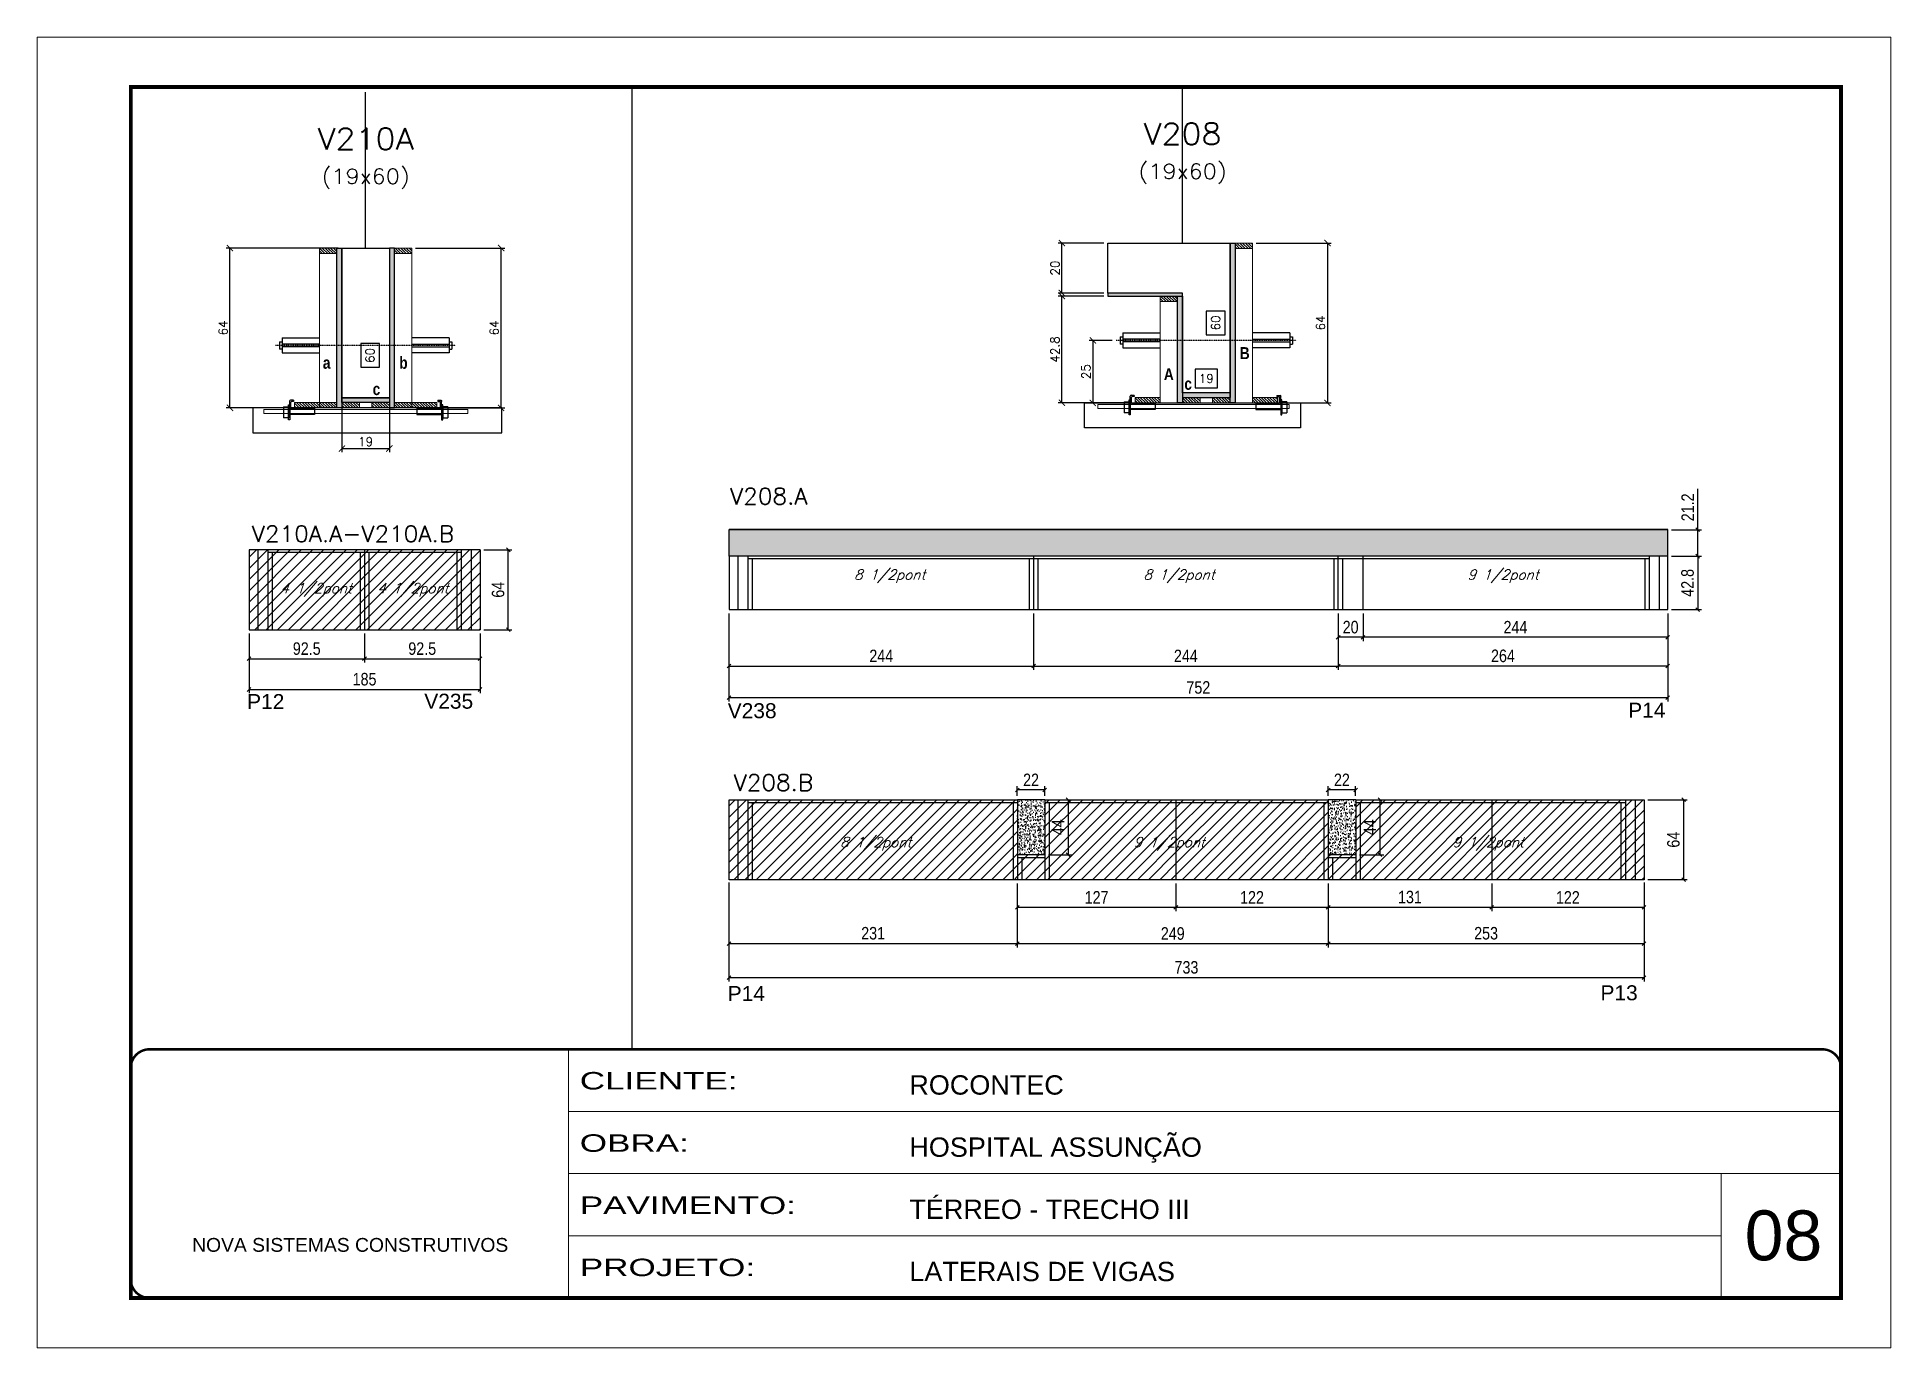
# Model space of a CAD drawing. Extents: x 137137 to 143418, y 10464 to 34486.
# Drawn here: x 141906 to 143391, y 32287 to 33337 of the extents above; entities that cross this region are included whole.
import ezdxf
from ezdxf.enums import TextEntityAlignment as Align

# ---------------------------------------------------------------- set-up
doc = ezdxf.new("R2010")
doc.units = 0
for name, pattern in [('CONTINUO', [0]), ('DASHED', [0.75, 0.5, -0.25]), ('HIDDEN', [0.375, 0.25, -0.125])]:
    doc.linetypes.add(name, pattern=pattern)
for name, color, linetype in [('5', 5, 'Continuous'), ('barrote', 251, 'Continuous'), ('COTA', 241, 'Continuous'), ('Cota Seção (2x)', 4, 'Continuous'), ('detalhes', 4, 'Continuous'), ('Painéis', 200, 'Continuous'), ('presilha', 1, 'Continuous'), ('SARR_2.2x7', 40, 'Continuous'), ('SARR_3.5x7', 81, 'Continuous'), ('TENSOR', 3, 'Continuous'), ('texto', 7, 'Continuous'), ('Texto de Titulo', 7, 'Continuous'), ('Texto Qtd Sarr', 242, 'Continuous')]:
    doc.layers.add(name, color=color, linetype=linetype)
for name, color, linetype, lineweight in [('CARIMBO', 255, 'Continuous', 9), ('CONCRETO', 251, 'Continuous', 25), ('Folhas', 255, 'Continuous', 9), ('Hachura', 251, 'Continuous', 9), ('Madeira', 126, 'Continuous', 18), ('SARRAFO DE PRESSAO', 251, 'DASHED', 9), ('SCO-___-LAJ', 2, 'Continuous', 0), ('Texto Seção', 7, 'Continuous', 15)]:
    doc.layers.add(name, color=color, linetype=linetype, lineweight=lineweight)
doc.styles.add('ARIAL', font='arial.ttf')
doc.styles.add('COTA TECNICA', font='techl___.ttf', dxfattribs={"height": 10})
doc.styles.add('REGUA-120', font='ROMANS.shx', dxfattribs={"height": 15})
doc.styles.add('Romans', font='romans.shx')
doc.styles.get("Standard").update_dxf_attribs({"font": 'arial.ttf'})
doc.styles.add('TECNICA', font='techb___.ttf', dxfattribs={"height": 10})
doc.styles.add('Tecnologia', font='')
doc.styles.get('Tecnologia').set_extended_font_data('Forgotten Futurist')
doc.dimstyles.new('Cota Seção (2x)', dxfattribs={"dimtxt": 7, "dimasz": 5, "dimexe": 3, "dimexo": 3, "dimgap": 2, "dimtad": 3, "dimdec": 1, "dimlfac": 0.5, "dimzin": 12, "dimdsep": 46, "dimtxsty": 'Romans', "dimblk": 'ARCHTICK', "dimcen": 0, "dimclrd": 4, "dimclre": 4, "dimclrt": 1, "dimadec": 1, "dimazin": 3, "dimtfac": 1, "dimtdec": 1, "dimtmove": 0, "dimatfit": 3, "dimldrblk": 'OBLIQUE', "dimfxl": 1, "dimtolj": 1, "dimtzin": 12, "dimarcsym": 0})
doc.dimstyles.new('Cota Seção interna', dxfattribs={"dimtxt": 7, "dimasz": 6, "dimexe": 0.18, "dimexo": 2, "dimgap": -4, "dimtad": 3, "dimdec": 1, "dimlfac": 0.5, "dimzin": 12, "dimdsep": 46, "dimtxsty": 'Romans', "dimblk": 'ARCHTICK', "dimcen": 0.09, "dimse1": 1, "dimse2": 1, "dimsd1": 1, "dimsd2": 1, "dimclrd": 180, "dimclre": 5, "dimclrt": 1, "dimadec": 0, "dimazin": 3, "dimtfac": 1, "dimtdec": 1, "dimtofl": 0, "dimtmove": 0, "dimatfit": 3, "dimldrblk": 'ARCHTICK', "dimfxl": 1, "dimtolj": 1, "dimtzin": 0, "dimarcsym": 0})
doc.dimstyles.new('PAINEL', dxfattribs={"dimtxt": 10, "dimasz": 3, "dimexe": 3, "dimexo": 3, "dimgap": 3, "dimtad": 1, "dimdec": 1, "dimzin": 12, "dimdsep": 46, "dimtxsty": 'COTA TECNICA', "dimblk1": 'OBLIQUE', "dimblk2": 'OBLIQUE', "dimsah": 1, "dimcen": 0.9, "dimclrd": 4, "dimclre": 4, "dimclrt": 240, "dimadec": 1, "dimazin": 3, "dimtfac": 1, "dimtdec": 1, "dimtmove": 0, "dimatfit": 3, "dimfxl": 1, "dimtolj": 1, "dimtzin": 12, "dimarcsym": 0})
pattern_1 = [(315, (165106.6149, 24810.5573), (1.12253202, 1.12253202), [])]
pattern_2 = [(315, (165106.6149, 24736.9573), (1.12253202, 1.12253202), [])]
pattern_3 = [(50, (11015.9967, 442.5227), (5.46554007, -0.47817257), [0.5715, -6.2865]), (355, (11015.9967, 442.523), (-1.05730264, 5.73170536), [0.4572, -5.02921753]), (100.4514447, (11016.452, 442.483), (4.40823741, 5.25353256), [0.48570026, -5.34270734]), (46.1842, (11015.997, 444.047), (8.13237123, -1.26126984), [0.85725, -9.42975]), (96.6355576, (11016.6744, 443.942), (7.122124, 7.42278374), [0.7285507, -8.01406824]), (351.184151, (11015.997, 444.047), (7.122124, 7.42278374), [0.685799, -7.54379196]), (21, (11016.7587, 443.6657), (4.54843174, -3.06795595), [0.5715, -6.2865]), (326, (11016.7587, 443.666), (1.85406085, 5.52563898), [0.4572, -5.0292]), (71.451445, (11017.138, 443.41), (6.40249258, 2.45768307), [0.48570026, -5.34269813]), (37.5, (11015.9967, 442.5227), (0.092658098, 2.536651166), [0, -4.96824, 0, -5.1054, 0, -5.04825]), (7.5, (11015.9967, 442.5227), (2.004589875, 3.005417245), [0, -2.91084, 0, -4.85394, 0, -1.92405]), (327.5, (11014.2975, 442.5227), (4.067717855, -0.17186232), [0, -1.905, 0, -5.9436, 0, -7.8867]), (317.5, (11013.5355, 442.5227), (4.44387544, 0.76279473), [0, -2.4765, 0, -3.94716, 0, -5.6007])]

msp = doc.modelspace()

# ---------------------------------------------------------------- texts
at = {"layer": '5', "linetype": 'Continuous'}
for s, p in [('P12', (142074.04, 32798.93)), ('V235', (142215.97, 32799.23)), ('V238', (142459.02, 32791.62)), ('P14', (143180.36, 32792.02)), ('P14', (142459.02, 32565.08)), ('P13', (143158.13, 32565.68))]:
    msp.add_text(s, height=12, rotation=0.00004, dxfattribs=at).set_placement(p)
at = {"layer": 'CARIMBO', "style": 'ARIAL'}
msp.add_text('08', height=40, dxfattribs=at).set_placement((143273.65, 32357.34))
at = {"layer": 'detalhes', "style": 'TECNICA'}
for s, p in [('B', (142869.21, 33079.23)), ('a', (142134.69, 33071.54)), ('b', (142195.93, 33071.53)), ('A', (142808.38, 33062.39)), ('c', (142174.59, 33050.44)), ('c', (142824.77, 33054.7))]:
    msp.add_text(s, height=9.6, dxfattribs=at).set_placement(p)
at = {"layer": 'texto', "color": 2, "char_height": 8, "attachment_point": 5, "style": 'Romans'}
for s, insert in [('{\\Q19;\\C256;8 1/2pont}', (142588.76, 32905.32)), ('{\\Q19;\\C256;8 1/2pont}', (142820.58, 32905.32)), ('{\\Q19;\\C256;9 1/2pont}', (143080.1, 32905.32)), ('{\\Q19;\\C256;4 1/2pont}', (142129.34, 32894.45)), ('{\\Q19;\\C256;4 1/2pont}', (142206.84, 32894.45)), ('{\\Q19;\\C256;8 1/2pont}', (142577.58, 32691.02)), ('{\\Q19;\\C256;9 1/2pont}', (142812.69, 32691.02)), ('{\\Q19;\\C256;9 1/2pont}', (143068.17, 32691.02))]:
    msp.add_mtext(s, dxfattribs=dict(at, insert=insert))
at = {"layer": 'Texto Seção', "style": 'REGUA-120', "width": 1.05}
for s, p in [('V208.A', (142460.9, 32962.89)), ('V210A.A-V210A.B', (142077.81, 32932.82)), ('V208.B', (142463.77, 32733.55))]:
    msp.add_text(s, height=13, dxfattribs=at).set_placement(p)

# ---------------------------------------------------------------- blocks, each defined once
blk = doc.blocks.new('_Oblique')
at = {"color": 0, "linetype": 'ByBlock', "lineweight": -2}
blk.add_line((-0.5, -0.5), (0.5, 0.5), dxfattribs=at)
blk = doc.blocks.new('*D207')
at = {"layer": 'COTA', "color": 4, "linetype": 'ByBlock', "lineweight": -2, "transparency": 16777216}
for p, q in [((142460, 32875.6), (142460, 32830.4)), ((142704, 32875.6), (142704, 32830.4)), ((142460, 32833.4), (142704, 32833.4))]:
    blk.add_line(p, q, dxfattribs=at)
at = {"layer": 'Defpoints', "color": 0, "linetype": 'ByBlock', "transparency": 16777216}
for p in [(142460, 32878.6), (142704, 32878.6), (142704, 32833.4)]:
    blk.add_point(p, dxfattribs=at)
at = {"layer": 'COTA', "color": 4, "linetype": 'ByBlock', "lineweight": -2, "transparency": 16777216, "xscale": 3, "yscale": 3, "zscale": 3, "rotation": 180}
blk.add_blockref('_Oblique', (142460, 32833.4), dxfattribs=at)
at = {"layer": 'COTA', "color": 4, "linetype": 'ByBlock', "lineweight": -2, "transparency": 16777216, "xscale": 3, "yscale": 3, "zscale": 3}
blk.add_blockref('_Oblique', (142704, 32833.4), dxfattribs=at)
at = {"layer": 'COTA', "color": 240, "linetype": 'ByBlock', "transparency": 16777216, "insert": (142582, 32841.5), "char_height": 10, "attachment_point": 5, "style": 'COTA TECNICA'}
blk.add_mtext('\\A1;244', dxfattribs=at)
blk = doc.blocks.new('*D208')
at = {"layer": 'COTA', "color": 4, "linetype": 'ByBlock', "lineweight": -2, "transparency": 16777216}
for p, q in [((142704, 32875.6), (142704, 32830.4)), ((142948, 32875.6), (142948, 32830.4)), ((142704, 32833.4), (142948, 32833.4))]:
    blk.add_line(p, q, dxfattribs=at)
at = {"layer": 'Defpoints', "color": 0, "linetype": 'ByBlock', "transparency": 16777216}
for p in [(142704, 32878.6), (142948, 32878.6), (142948, 32833.4)]:
    blk.add_point(p, dxfattribs=at)
at = {"layer": 'COTA', "color": 4, "linetype": 'ByBlock', "lineweight": -2, "transparency": 16777216, "xscale": 3, "yscale": 3, "zscale": 3, "rotation": 180}
blk.add_blockref('_Oblique', (142704, 32833.4), dxfattribs=at)
at = {"layer": 'COTA', "color": 4, "linetype": 'ByBlock', "lineweight": -2, "transparency": 16777216, "xscale": 3, "yscale": 3, "zscale": 3}
blk.add_blockref('_Oblique', (142948, 32833.4), dxfattribs=at)
at = {"layer": 'COTA', "color": 240, "linetype": 'ByBlock', "transparency": 16777216, "insert": (142826, 32841.5), "char_height": 10, "attachment_point": 5, "style": 'COTA TECNICA'}
blk.add_mtext('\\A1;244', dxfattribs=at)
blk = doc.blocks.new('*D209')
at = {"layer": 'COTA', "color": 4, "linetype": 'ByBlock', "lineweight": -2, "transparency": 16777216}
for p, q in [((142948, 32875.6), (142948, 32830.4)), ((143212, 32875.6), (143212, 32830.4)), ((143212, 32833.4), (142948, 32833.4))]:
    blk.add_line(p, q, dxfattribs=at)
at = {"layer": 'Defpoints', "color": 0, "linetype": 'ByBlock', "transparency": 16777216}
for p in [(142948, 32878.6), (143212, 32878.6), (142948, 32833.4)]:
    blk.add_point(p, dxfattribs=at)
at = {"layer": 'COTA', "color": 4, "linetype": 'ByBlock', "lineweight": -2, "transparency": 16777216, "xscale": 3, "yscale": 3, "zscale": 3, "rotation": 180}
blk.add_blockref('_Oblique', (142948, 32833.4), dxfattribs=at)
at = {"layer": 'COTA', "color": 4, "linetype": 'ByBlock', "lineweight": -2, "transparency": 16777216, "xscale": 3, "yscale": 3, "zscale": 3}
blk.add_blockref('_Oblique', (143212, 32833.4), dxfattribs=at)
at = {"layer": 'COTA', "color": 240, "linetype": 'ByBlock', "transparency": 16777216, "insert": (143080, 32841.5), "char_height": 10, "attachment_point": 5, "style": 'COTA TECNICA'}
blk.add_mtext('\\A1;264', dxfattribs=at)
blk = doc.blocks.new('*D210')
at = {"layer": 'COTA', "color": 4, "linetype": 'ByBlock', "lineweight": -2, "transparency": 16777216}
for p, q in [((142968, 32875.6), (142968, 32853.4)), ((143212, 32875.6), (143212, 32853.4)), ((143212, 32856.4), (142968, 32856.4))]:
    blk.add_line(p, q, dxfattribs=at)
at = {"layer": 'Defpoints', "color": 0, "linetype": 'ByBlock', "transparency": 16777216}
for p in [(142968, 32878.6), (143212, 32878.6), (142968, 32856.4)]:
    blk.add_point(p, dxfattribs=at)
at = {"layer": 'COTA', "color": 4, "linetype": 'ByBlock', "lineweight": -2, "transparency": 16777216, "xscale": 3, "yscale": 3, "zscale": 3, "rotation": 180}
blk.add_blockref('_Oblique', (142968, 32856.4), dxfattribs=at)
at = {"layer": 'COTA', "color": 4, "linetype": 'ByBlock', "lineweight": -2, "transparency": 16777216, "xscale": 3, "yscale": 3, "zscale": 3}
blk.add_blockref('_Oblique', (143212, 32856.4), dxfattribs=at)
at = {"layer": 'COTA', "color": 240, "linetype": 'ByBlock', "transparency": 16777216, "insert": (143090, 32864.5), "char_height": 10, "attachment_point": 5, "style": 'COTA TECNICA'}
blk.add_mtext('\\A1;244', dxfattribs=at)
blk = doc.blocks.new('*D48')
at = {"layer": 'COTA', "color": 4, "linetype": 'ByBlock', "lineweight": -2, "transparency": 16777216}
for p, q in [((142948, 32875.6), (142948, 32853.4)), ((142968, 32875.6), (142968, 32853.4)), ((142968, 32856.4), (142948, 32856.4))]:
    blk.add_line(p, q, dxfattribs=at)
at = {"layer": 'Defpoints', "color": 0, "linetype": 'ByBlock', "transparency": 16777216}
for p in [(142948, 32878.6), (142968, 32878.6), (142948, 32856.4)]:
    blk.add_point(p, dxfattribs=at)
at = {"layer": 'COTA', "color": 4, "linetype": 'ByBlock', "lineweight": -2, "transparency": 16777216, "xscale": 3, "yscale": 3, "zscale": 3, "rotation": 180}
blk.add_blockref('_Oblique', (142948, 32856.4), dxfattribs=at)
at = {"layer": 'COTA', "color": 4, "linetype": 'ByBlock', "lineweight": -2, "transparency": 16777216, "xscale": 3, "yscale": 3, "zscale": 3}
blk.add_blockref('_Oblique', (142968, 32856.4), dxfattribs=at)
at = {"layer": 'COTA', "color": 240, "linetype": 'ByBlock', "transparency": 16777216, "insert": (142958, 32864.5), "char_height": 10, "attachment_point": 5, "style": 'COTA TECNICA'}
blk.add_mtext('\\A1;20', dxfattribs=at)
blk = doc.blocks.new('*D211')
at = {"layer": 'COTA', "color": 4, "linetype": 'ByBlock', "lineweight": -2, "transparency": 16777216}
for p, q in [((142940, 32659.3), (142940, 32608)), ((143193, 32659.3), (143193, 32608)), ((143193, 32611), (142940, 32611))]:
    blk.add_line(p, q, dxfattribs=at)
at = {"layer": 'Defpoints', "color": 0, "linetype": 'ByBlock', "transparency": 16777216}
for p in [(142940, 32662.3), (143193, 32662.3), (142940, 32611)]:
    blk.add_point(p, dxfattribs=at)
at = {"layer": 'COTA', "color": 4, "linetype": 'ByBlock', "lineweight": -2, "transparency": 16777216, "xscale": 3, "yscale": 3, "zscale": 3, "rotation": 180}
blk.add_blockref('_Oblique', (142940, 32611), dxfattribs=at)
at = {"layer": 'COTA', "color": 4, "linetype": 'ByBlock', "lineweight": -2, "transparency": 16777216, "xscale": 3, "yscale": 3, "zscale": 3}
blk.add_blockref('_Oblique', (143193, 32611), dxfattribs=at)
at = {"layer": 'COTA', "color": 240, "linetype": 'ByBlock', "transparency": 16777216, "insert": (143066.5, 32619.3), "char_height": 10, "attachment_point": 5, "style": 'COTA TECNICA'}
blk.add_mtext('\\A1;253', dxfattribs=at)
blk = doc.blocks.new('*D212')
at = {"layer": 'COTA', "color": 4, "linetype": 'ByBlock', "lineweight": -2, "transparency": 16777216}
for p, q in [((142691, 32659.3), (142691, 32608)), ((142940, 32659.3), (142940, 32608)), ((142940, 32611), (142691, 32611))]:
    blk.add_line(p, q, dxfattribs=at)
at = {"layer": 'Defpoints', "color": 0, "linetype": 'ByBlock', "transparency": 16777216}
for p in [(142691, 32662.3), (142940, 32662.3), (142691, 32611)]:
    blk.add_point(p, dxfattribs=at)
at = {"layer": 'COTA', "color": 4, "linetype": 'ByBlock', "lineweight": -2, "transparency": 16777216, "xscale": 3, "yscale": 3, "zscale": 3, "rotation": 180}
blk.add_blockref('_Oblique', (142691, 32611), dxfattribs=at)
at = {"layer": 'COTA', "color": 4, "linetype": 'ByBlock', "lineweight": -2, "transparency": 16777216, "xscale": 3, "yscale": 3, "zscale": 3}
blk.add_blockref('_Oblique', (142940, 32611), dxfattribs=at)
at = {"layer": 'COTA', "color": 240, "linetype": 'ByBlock', "transparency": 16777216, "insert": (142815.5, 32619.1), "char_height": 10, "attachment_point": 5, "style": 'COTA TECNICA'}
blk.add_mtext('\\A1;249', dxfattribs=at)
blk = doc.blocks.new('*D213')
at = {"layer": 'COTA', "color": 4, "linetype": 'ByBlock', "lineweight": -2, "transparency": 16777216}
for p, q in [((142460, 32659.3), (142460, 32608)), ((142691, 32659.3), (142691, 32608)), ((142691, 32611), (142460, 32611))]:
    blk.add_line(p, q, dxfattribs=at)
at = {"layer": 'Defpoints', "color": 0, "linetype": 'ByBlock', "transparency": 16777216}
for p in [(142460, 32662.3), (142691, 32662.3), (142460, 32611)]:
    blk.add_point(p, dxfattribs=at)
at = {"layer": 'COTA', "color": 4, "linetype": 'ByBlock', "lineweight": -2, "transparency": 16777216, "xscale": 3, "yscale": 3, "zscale": 3, "rotation": 180}
blk.add_blockref('_Oblique', (142460, 32611), dxfattribs=at)
at = {"layer": 'COTA', "color": 4, "linetype": 'ByBlock', "lineweight": -2, "transparency": 16777216, "xscale": 3, "yscale": 3, "zscale": 3}
blk.add_blockref('_Oblique', (142691, 32611), dxfattribs=at)
at = {"layer": 'COTA', "color": 240, "linetype": 'ByBlock', "transparency": 16777216, "insert": (142575.5, 32619.3), "char_height": 10, "attachment_point": 5, "style": 'COTA TECNICA'}
blk.add_mtext('\\A1;231', dxfattribs=at)
blk = doc.blocks.new('*D214')
at = {"layer": 'COTA', "color": 4, "linetype": 'ByBlock', "lineweight": -2, "transparency": 16777216}
for p, q in [((143071, 32659.3), (143071, 32637.1)), ((143193, 32659.3), (143193, 32637.1)), ((143193, 32640.1), (143071, 32640.1))]:
    blk.add_line(p, q, dxfattribs=at)
at = {"layer": 'Defpoints', "color": 0, "linetype": 'ByBlock', "transparency": 16777216}
for p in [(143071, 32662.3), (143193, 32662.3), (143071, 32640.1)]:
    blk.add_point(p, dxfattribs=at)
at = {"layer": 'COTA', "color": 4, "linetype": 'ByBlock', "lineweight": -2, "transparency": 16777216, "xscale": 3, "yscale": 3, "zscale": 3, "rotation": 180}
blk.add_blockref('_Oblique', (143071, 32640.1), dxfattribs=at)
at = {"layer": 'COTA', "color": 4, "linetype": 'ByBlock', "lineweight": -2, "transparency": 16777216, "xscale": 3, "yscale": 3, "zscale": 3}
blk.add_blockref('_Oblique', (143193, 32640.1), dxfattribs=at)
at = {"layer": 'COTA', "color": 240, "linetype": 'ByBlock', "transparency": 16777216, "insert": (143132, 32648.1), "char_height": 10, "attachment_point": 5, "style": 'COTA TECNICA'}
blk.add_mtext('\\A1;122', dxfattribs=at)
blk = doc.blocks.new('*D215')
at = {"layer": 'COTA', "color": 4, "linetype": 'ByBlock', "lineweight": -2, "transparency": 16777216}
for p, q in [((142940, 32659.3), (142940, 32637.1)), ((143071, 32659.3), (143071, 32637.1)), ((143071, 32640.1), (142940, 32640.1))]:
    blk.add_line(p, q, dxfattribs=at)
at = {"layer": 'Defpoints', "color": 0, "linetype": 'ByBlock', "transparency": 16777216}
for p in [(142940, 32662.3), (143071, 32662.3), (142940, 32640.1)]:
    blk.add_point(p, dxfattribs=at)
at = {"layer": 'COTA', "color": 4, "linetype": 'ByBlock', "lineweight": -2, "transparency": 16777216, "xscale": 3, "yscale": 3, "zscale": 3, "rotation": 180}
blk.add_blockref('_Oblique', (142940, 32640.1), dxfattribs=at)
at = {"layer": 'COTA', "color": 4, "linetype": 'ByBlock', "lineweight": -2, "transparency": 16777216, "xscale": 3, "yscale": 3, "zscale": 3}
blk.add_blockref('_Oblique', (143071, 32640.1), dxfattribs=at)
at = {"layer": 'COTA', "color": 240, "linetype": 'ByBlock', "transparency": 16777216, "insert": (143005.5, 32648.3), "char_height": 10, "attachment_point": 5, "style": 'COTA TECNICA'}
blk.add_mtext('\\A1;131', dxfattribs=at)
blk = doc.blocks.new('*D216')
at = {"layer": 'COTA', "color": 4, "linetype": 'ByBlock', "lineweight": -2, "transparency": 16777216}
for p, q in [((142818, 32659.3), (142818, 32637.1)), ((142940, 32659.3), (142940, 32637.1)), ((142940, 32640.1), (142818, 32640.1))]:
    blk.add_line(p, q, dxfattribs=at)
at = {"layer": 'Defpoints', "color": 0, "linetype": 'ByBlock', "transparency": 16777216}
for p in [(142818, 32662.3), (142940, 32662.3), (142818, 32640.1)]:
    blk.add_point(p, dxfattribs=at)
at = {"layer": 'COTA', "color": 4, "linetype": 'ByBlock', "lineweight": -2, "transparency": 16777216, "xscale": 3, "yscale": 3, "zscale": 3, "rotation": 180}
blk.add_blockref('_Oblique', (142818, 32640.1), dxfattribs=at)
at = {"layer": 'COTA', "color": 4, "linetype": 'ByBlock', "lineweight": -2, "transparency": 16777216, "xscale": 3, "yscale": 3, "zscale": 3}
blk.add_blockref('_Oblique', (142940, 32640.1), dxfattribs=at)
at = {"layer": 'COTA', "color": 240, "linetype": 'ByBlock', "transparency": 16777216, "insert": (142879, 32648.1), "char_height": 10, "attachment_point": 5, "style": 'COTA TECNICA'}
blk.add_mtext('\\A1;122', dxfattribs=at)
blk = doc.blocks.new('*D217')
at = {"layer": 'COTA', "color": 4, "linetype": 'ByBlock', "lineweight": -2, "transparency": 16777216}
for p, q in [((142691, 32659.3), (142691, 32637.1)), ((142818, 32659.3), (142818, 32637.1)), ((142818, 32640.1), (142691, 32640.1))]:
    blk.add_line(p, q, dxfattribs=at)
at = {"layer": 'Defpoints', "color": 0, "linetype": 'ByBlock', "transparency": 16777216}
for p in [(142691, 32662.3), (142818, 32662.3), (142691, 32640.1)]:
    blk.add_point(p, dxfattribs=at)
at = {"layer": 'COTA', "color": 4, "linetype": 'ByBlock', "lineweight": -2, "transparency": 16777216, "xscale": 3, "yscale": 3, "zscale": 3, "rotation": 180}
blk.add_blockref('_Oblique', (142691, 32640.1), dxfattribs=at)
at = {"layer": 'COTA', "color": 4, "linetype": 'ByBlock', "lineweight": -2, "transparency": 16777216, "xscale": 3, "yscale": 3, "zscale": 3}
blk.add_blockref('_Oblique', (142818, 32640.1), dxfattribs=at)
at = {"layer": 'COTA', "color": 240, "linetype": 'ByBlock', "transparency": 16777216, "insert": (142754.5, 32648.1), "char_height": 10, "attachment_point": 5, "style": 'COTA TECNICA'}
blk.add_mtext('\\A1;127', dxfattribs=at)
blk = doc.blocks.new('*D218')
at = {"layer": 'COTA', "color": 4, "linetype": 'ByBlock', "lineweight": -2, "transparency": 16777216}
for p, q in [((142716, 32726.3), (142734.6, 32726.3)), ((142731.6, 32726.3), (142731.6, 32682.3)), ((142716, 32682.3), (142734.6, 32682.3))]:
    blk.add_line(p, q, dxfattribs=at)
at = {"layer": 'Defpoints', "color": 0, "linetype": 'ByBlock', "transparency": 16777216}
for p in [(142713, 32726.3), (142713, 32682.3), (142731.6, 32682.3)]:
    blk.add_point(p, dxfattribs=at)
at = {"layer": 'COTA', "color": 4, "linetype": 'ByBlock', "lineweight": -2, "transparency": 16777216, "xscale": 3, "yscale": 3, "zscale": 3}
for p, rotation in [((142731.6, 32726.3), 90), ((142731.6, 32682.3), 270)]:
    blk.add_blockref('_Oblique', p, dxfattribs=dict(at, rotation=rotation))
at = {"layer": 'COTA', "color": 240, "linetype": 'ByBlock', "transparency": 16777216, "insert": (142723.6, 32704.3), "char_height": 10, "attachment_point": 5, "rotation": 90, "style": 'COTA TECNICA'}
blk.add_mtext('\\A1;44', dxfattribs=at)
blk = doc.blocks.new('*D219')
at = {"layer": 'COTA', "color": 4, "linetype": 'ByBlock', "lineweight": -2, "transparency": 16777216}
for p, q in [((142965, 32726.3), (142984.5, 32726.3)), ((142981.5, 32726.3), (142981.5, 32682.3)), ((142965, 32682.3), (142984.5, 32682.3))]:
    blk.add_line(p, q, dxfattribs=at)
at = {"layer": 'Defpoints', "color": 0, "linetype": 'ByBlock', "transparency": 16777216}
for p in [(142962, 32726.3), (142962, 32682.3), (142981.5, 32682.3)]:
    blk.add_point(p, dxfattribs=at)
at = {"layer": 'COTA', "color": 4, "linetype": 'ByBlock', "lineweight": -2, "transparency": 16777216, "xscale": 3, "yscale": 3, "zscale": 3}
for p, rotation in [((142981.5, 32726.3), 90), ((142981.5, 32682.3), 270)]:
    blk.add_blockref('_Oblique', p, dxfattribs=dict(at, rotation=rotation))
at = {"layer": 'COTA', "color": 240, "linetype": 'ByBlock', "transparency": 16777216, "insert": (142973.4, 32704.3), "char_height": 10, "attachment_point": 5, "rotation": 90, "style": 'COTA TECNICA'}
blk.add_mtext('\\A1;44', dxfattribs=at)
blk = doc.blocks.new('*D49')
at = {"layer": 'COTA', "color": 4, "linetype": 'ByBlock', "lineweight": -2, "transparency": 16777216}
for p, q in [((143196, 32726.3), (143227.7, 32726.3)), ((143224.7, 32726.3), (143224.7, 32662.3)), ((143196, 32662.3), (143227.7, 32662.3))]:
    blk.add_line(p, q, dxfattribs=at)
at = {"layer": 'Defpoints', "color": 0, "linetype": 'ByBlock', "transparency": 16777216}
for p in [(143193, 32726.3), (143193, 32662.3), (143224.7, 32662.3)]:
    blk.add_point(p, dxfattribs=at)
at = {"layer": 'COTA', "color": 4, "linetype": 'ByBlock', "lineweight": -2, "transparency": 16777216, "xscale": 3, "yscale": 3, "zscale": 3}
for p, rotation in [((143224.7, 32726.3), 90), ((143224.7, 32662.3), 270)]:
    blk.add_blockref('_Oblique', p, dxfattribs=dict(at, rotation=rotation))
at = {"layer": 'COTA', "color": 240, "linetype": 'ByBlock', "transparency": 16777216, "insert": (143216.6, 32694.3), "char_height": 10, "attachment_point": 5, "rotation": 90, "style": 'COTA TECNICA'}
blk.add_mtext('\\A1;64', dxfattribs=at)
blk = doc.blocks.new('*D220')
at = {"layer": 'COTA', "color": 4, "linetype": 'ByBlock', "lineweight": -2, "transparency": 16777216}
for p, q in [((143236, 32942.6), (143236, 32975.4)), ((143215, 32942.6), (143239, 32942.6)), ((143236, 32921.4), (143236, 32942.6)), ((143215, 32921.4), (143239, 32921.4))]:
    blk.add_line(p, q, dxfattribs=at)
at = {"layer": 'Defpoints', "color": 0, "linetype": 'ByBlock', "transparency": 16777216}
for p in [(143212, 32942.6), (143212, 32921.4), (143236, 32921.4)]:
    blk.add_point(p, dxfattribs=at)
at = {"layer": 'COTA', "color": 4, "linetype": 'ByBlock', "lineweight": -2, "transparency": 16777216, "xscale": 3, "yscale": 3, "zscale": 3}
for p, rotation in [((143236, 32942.6), 90), ((143236, 32921.4), 270)]:
    blk.add_blockref('_Oblique', p, dxfattribs=dict(at, rotation=rotation))
at = {"layer": 'COTA', "color": 240, "linetype": 'ByBlock', "transparency": 16777216, "insert": (143228, 32960.5), "char_height": 10, "attachment_point": 5, "rotation": 90, "style": 'COTA TECNICA'}
blk.add_mtext('\\A1;21.2', dxfattribs=at)
blk = doc.blocks.new('*D221')
at = {"layer": 'COTA', "color": 4, "linetype": 'ByBlock', "lineweight": -2, "transparency": 16777216}
for p, q in [((143215, 32921.4), (143239, 32921.4)), ((143236, 32921.4), (143236, 32878.6)), ((143215, 32878.6), (143239, 32878.6))]:
    blk.add_line(p, q, dxfattribs=at)
at = {"layer": 'Defpoints', "color": 0, "linetype": 'ByBlock', "transparency": 16777216}
for p in [(143212, 32921.4), (143212, 32878.6), (143236, 32878.6)]:
    blk.add_point(p, dxfattribs=at)
at = {"layer": 'COTA', "color": 4, "linetype": 'ByBlock', "lineweight": -2, "transparency": 16777216, "xscale": 3, "yscale": 3, "zscale": 3}
for p, rotation in [((143236, 32921.4), 90), ((143236, 32878.6), 270)]:
    blk.add_blockref('_Oblique', p, dxfattribs=dict(at, rotation=rotation))
at = {"layer": 'COTA', "color": 240, "linetype": 'ByBlock', "transparency": 16777216, "insert": (143227.9, 32900), "char_height": 10, "attachment_point": 5, "rotation": 90, "style": 'COTA TECNICA'}
blk.add_mtext('\\A1;42.8', dxfattribs=at)
blk = doc.blocks.new('titulo1')
at = {"layer": 'Defpoints', "color": 252, "linetype": 'HIDDEN', "ltscale": 2}
blk.add_line((0, 0), (0, 125), dxfattribs=at)
at = {"layer": 'Defpoints', "style": 'Romans', "oblique": 15}
blk.add_attdef('FOLHA', text='', height=10, dxfattribs=at).set_placement((0, 15.6), align=Align.MIDDLE_CENTER)
at = {"layer": 'Texto Qtd Sarr', "color": 3, "style": 'Romans', "oblique": 15}
for tag, height, p in [('TITULO', 17, (0, 71.4)), ('SEÇÃO', 12, (0, 41.5))]:
    blk.add_attdef(tag, text='', height=height, dxfattribs=at).set_placement(p, align=Align.MIDDLE_CENTER)
blk = doc.blocks.new('_ArchTick')
at = {"color": 0, "linetype": 'ByBlock', "const_width": 0.15}
blk.add_lwpolyline([(-0.5, -0.5), (0.5, 0.5)], dxfattribs=at)
blk = doc.blocks.new('*D50')
at = {"layer": 'COTA', "color": 4, "lineweight": -2, "transparency": 16777216}
for p, q in [((142760.4, 33129.8), (142723.7, 33129.8)), ((142726.7, 33044.2), (142726.7, 33129.8)), ((142778, 33044.2), (142723.7, 33044.2))]:
    blk.add_line(p, q, dxfattribs=at)
at = {"layer": 'Defpoints', "color": 0, "transparency": 16777216}
for p in [(142726.7, 33129.8), (142763.4, 33129.8), (142781, 33044.2)]:
    blk.add_point(p, dxfattribs=at)
at = {"layer": 'COTA', "color": 4, "lineweight": -2, "transparency": 16777216, "xscale": 5, "yscale": 5, "zscale": 5}
for p, rotation in [((142726.7, 33129.8), 90), ((142726.7, 33044.2), 270)]:
    blk.add_blockref('_ArchTick', p, dxfattribs=dict(at, rotation=rotation))
at = {"layer": 'COTA', "color": 1, "transparency": 16777216, "insert": (142721.2, 33087), "char_height": 7, "attachment_point": 5, "rotation": 90, "style": 'Romans'}
blk.add_mtext('\\A1;42.8', dxfattribs=at)
blk = doc.blocks.new('*D51')
at = {"layer": 'COTA', "color": 4, "lineweight": -2, "transparency": 16777216}
for p, q in [((142760.4, 33172.2), (142723.7, 33172.2)), ((142726.7, 33132.2), (142726.7, 33172.2)), ((142760.4, 33132.2), (142723.7, 33132.2))]:
    blk.add_line(p, q, dxfattribs=at)
at = {"layer": 'Defpoints', "color": 0, "transparency": 16777216}
for p in [(142726.7, 33172.2), (142763.4, 33172.2), (142763.4, 33132.2)]:
    blk.add_point(p, dxfattribs=at)
at = {"layer": 'COTA', "color": 4, "lineweight": -2, "transparency": 16777216, "xscale": 5, "yscale": 5, "zscale": 5}
for p, rotation in [((142726.7, 33172.2), 90), ((142726.7, 33132.2), 270)]:
    blk.add_blockref('_ArchTick', p, dxfattribs=dict(at, rotation=rotation))
at = {"layer": 'COTA', "color": 1, "transparency": 16777216, "insert": (142721.2, 33152.2), "char_height": 7, "attachment_point": 5, "rotation": 90, "style": 'Romans'}
blk.add_mtext('\\A1;20', dxfattribs=at)
blk = doc.blocks.new('*D52')
at = {"layer": 'Cota Seção (2x)', "color": 180, "lineweight": -2, "transparency": 16777216}
for p, q in [((142857.4, 33117.7), (142842.4, 33117.7)), ((142842.4, 33117.7), (142842.4, 33098.7)), ((142857.4, 33098.7), (142857.4, 33117.7)), ((142842.4, 33098.7), (142857.4, 33098.7))]:
    blk.add_line(p, q, dxfattribs=at)
at = {"layer": 'Defpoints', "color": 0, "transparency": 16777216}
for p in [(142823.4, 33172.2), (142861.4, 33172.2), (142823.4, 33052.2)]:
    blk.add_point(p, dxfattribs=at)
at = {"layer": 'Cota Seção (2x)', "color": 1, "transparency": 16777216, "insert": (142849.9, 33108.2), "char_height": 7, "attachment_point": 5, "rotation": 90, "style": 'Romans'}
blk.add_mtext('\\A1;60', dxfattribs=at)
blk = doc.blocks.new('PRESILHA METÁLICA 1')
at = {"layer": 'presilha'}
for p, q in [((0, 13), (6, 13)), ((0, 13), (0, 0)), ((6, 0), (0, 0)), ((6, 15.5), (7.5, 15.5)), ((6, -2.5), (6, 15.5)), ((6, 13), (6, 0)), ((7.5, 10.6), (7.5, 19.9)), ((7.5, 15.5), (7.5, -2.5)), ((37.5, 4.1), (7.5, 4.1)), ((12, 21), (8.6, 21)), ((9, 11.6), (9, 18.9)), ((12, 19.5), (9.6, 19.5)), ((37.5, 11), (9.6, 11)), ((12, 21), (12, 19.5)), ((37.5, 11), (37.5, 4.1)), ((7.5, -2.5), (6, -2.5))]:
    blk.add_line(p, q, dxfattribs=at)
for centre, radius, start, end in [((8.6, 19.9), 1.14, 90, 180), ((9.6, 18.9), 0.57, 90, 180), ((9.6, 11.6), 0.57, 180, 270)]:
    blk.add_arc(centre, radius, start, end, dxfattribs=at)
blk = doc.blocks.new('*D53')
at = {"layer": 'Cota Seção (2x)', "color": 180, "lineweight": -2, "transparency": 16777216}
for p, q in [((142851.4, 33071.2), (142833.4, 33071.2)), ((142833.4, 33071.2), (142833.4, 33056.2)), ((142851.4, 33056.2), (142851.4, 33071.2)), ((142833.4, 33056.2), (142851.4, 33056.2))]:
    blk.add_line(p, q, dxfattribs=at)
at = {"layer": 'Defpoints', "color": 0, "transparency": 16777216}
for p in [(142823.4, 33052.2), (142823.4, 33044.2), (142861.4, 33044.2)]:
    blk.add_point(p, dxfattribs=at)
at = {"layer": 'Cota Seção (2x)', "color": 1, "transparency": 16777216, "insert": (142842.4, 33063.7), "char_height": 7, "attachment_point": 5, "style": 'Romans'}
blk.add_mtext('\\A1;19', dxfattribs=at)
blk = doc.blocks.new('*D222')
at = {"layer": 'COTA', "color": 4, "lineweight": -2, "transparency": 16777216}
for p, q in [((142882.4, 33172.2), (142942.4, 33172.2)), ((142939.4, 33172.2), (142939.4, 33044.2)), ((142882.4, 33044.2), (142942.4, 33044.2))]:
    blk.add_line(p, q, dxfattribs=at)
at = {"layer": 'Defpoints', "color": 0, "transparency": 16777216}
for p in [(142879.4, 33172.2), (142879.4, 33044.2), (142939.4, 33044.2)]:
    blk.add_point(p, dxfattribs=at)
at = {"layer": 'COTA', "color": 4, "lineweight": -2, "transparency": 16777216, "xscale": 5, "yscale": 5, "zscale": 5}
for p, rotation in [((142939.4, 33172.2), 90), ((142939.4, 33044.2), 270)]:
    blk.add_blockref('_ArchTick', p, dxfattribs=dict(at, rotation=rotation))
at = {"layer": 'COTA', "color": 1, "transparency": 16777216, "insert": (142933.9, 33108.2), "char_height": 7, "attachment_point": 5, "rotation": 90, "style": 'Romans'}
blk.add_mtext('\\A1;64', dxfattribs=at)
blk = doc.blocks.new('*D223')
at = {"layer": 'COTA', "color": 4, "lineweight": -2, "transparency": 16777216}
for p, q in [((142767.1, 33094.2), (142748.5, 33094.2)), ((142751.5, 33094.2), (142751.5, 33044.2)), ((142767.1, 33044.2), (142748.5, 33044.2))]:
    blk.add_line(p, q, dxfattribs=at)
at = {"layer": 'Defpoints', "color": 0, "transparency": 16777216}
for p in [(142770.1, 33094.2), (142751.5, 33044.2), (142770.1, 33044.2)]:
    blk.add_point(p, dxfattribs=at)
at = {"layer": 'COTA', "color": 4, "lineweight": -2, "transparency": 16777216, "xscale": 5, "yscale": 5, "zscale": 5}
for p, rotation in [((142751.5, 33094.2), 90), ((142751.5, 33044.2), 270)]:
    blk.add_blockref('_ArchTick', p, dxfattribs=dict(at, rotation=rotation))
at = {"layer": 'COTA', "color": 1, "transparency": 16777216, "insert": (142746, 33069.2), "char_height": 7, "attachment_point": 5, "rotation": 90, "style": 'Romans'}
blk.add_mtext('\\A1;25', dxfattribs=at)
blk = doc.blocks.new('*D78')
at = {"layer": 'COTA', "color": 4, "lineweight": -2, "transparency": 16777216}
for p, q in [((142147, 33168.2), (142057.3, 33168.2)), ((142060.3, 33040.2), (142060.3, 33168.2)), ((142109, 33040.2), (142057.3, 33040.2))]:
    blk.add_line(p, q, dxfattribs=at)
at = {"layer": 'Defpoints', "color": 0, "transparency": 16777216}
for p in [(142060.3, 33168.2), (142150, 33168.2), (142112, 33040.2)]:
    blk.add_point(p, dxfattribs=at)
at = {"layer": 'COTA', "color": 4, "lineweight": -2, "transparency": 16777216, "xscale": 5, "yscale": 5, "zscale": 5}
for p, rotation in [((142060.3, 33168.2), 90), ((142060.3, 33040.2), 270)]:
    blk.add_blockref('_ArchTick', p, dxfattribs=dict(at, rotation=rotation))
at = {"layer": 'COTA', "color": 1, "transparency": 16777216, "insert": (142054.8, 33104.2), "char_height": 7, "attachment_point": 5, "rotation": 90, "style": 'Romans'}
blk.add_mtext('\\A1;64', dxfattribs=at)
blk = doc.blocks.new('*D79')
at = {"layer": 'COTA', "color": 4, "lineweight": -2, "transparency": 16777216}
for p, q in [((142209, 33168.2), (142280.5, 33168.2)), ((142277.5, 33040.2), (142277.5, 33168.2)), ((142229, 33040.2), (142280.5, 33040.2))]:
    blk.add_line(p, q, dxfattribs=at)
at = {"layer": 'Defpoints', "color": 0, "transparency": 16777216}
for p in [(142206, 33168.2), (142277.5, 33168.2), (142226, 33040.2)]:
    blk.add_point(p, dxfattribs=at)
at = {"layer": 'COTA', "color": 4, "lineweight": -2, "transparency": 16777216, "xscale": 5, "yscale": 5, "zscale": 5}
for p, rotation in [((142277.5, 33168.2), 90), ((142277.5, 33040.2), 270)]:
    blk.add_blockref('_ArchTick', p, dxfattribs=dict(at, rotation=rotation))
at = {"layer": 'COTA', "color": 1, "transparency": 16777216, "insert": (142272, 33104.2), "char_height": 7, "attachment_point": 5, "rotation": 90, "style": 'Romans'}
blk.add_mtext('\\A1;64', dxfattribs=at)
blk = doc.blocks.new('*D80')
at = {"layer": 'Cota Seção (2x)', "color": 180, "lineweight": -2, "transparency": 16777216}
for p, q in [((142180, 33091.7), (142165, 33091.7)), ((142165, 33091.7), (142165, 33072.7)), ((142180, 33072.7), (142180, 33091.7)), ((142165, 33072.7), (142180, 33072.7))]:
    blk.add_line(p, q, dxfattribs=at)
at = {"layer": 'Defpoints', "color": 0, "transparency": 16777216}
for p in [(142184, 33168.2), (142188, 33168.2), (142188, 33048.2)]:
    blk.add_point(p, dxfattribs=at)
at = {"layer": 'Cota Seção (2x)', "color": 1, "transparency": 16777216, "insert": (142172.5, 33082.2), "char_height": 7, "attachment_point": 5, "rotation": 90, "style": 'Romans'}
blk.add_mtext('\\A1;60', dxfattribs=at)
blk = doc.blocks.new('*D81')
at = {"layer": 'COTA', "color": 4, "lineweight": -2, "transparency": 16777216}
for p, q in [((142150, 33041.6), (142150, 33004.6)), ((142188, 33041.6), (142188, 33004.6)), ((142150, 33007.6), (142188, 33007.6))]:
    blk.add_line(p, q, dxfattribs=at)
at = {"layer": 'Defpoints', "color": 0, "transparency": 16777216}
for p in [(142150, 33044.6), (142188, 33044.6), (142188, 33007.6)]:
    blk.add_point(p, dxfattribs=at)
at = {"layer": 'COTA', "color": 4, "lineweight": -2, "transparency": 16777216, "xscale": 5, "yscale": 5, "zscale": 5, "rotation": 180}
blk.add_blockref('_ArchTick', (142150, 33007.6), dxfattribs=at)
at = {"layer": 'COTA', "color": 4, "lineweight": -2, "transparency": 16777216, "xscale": 5, "yscale": 5, "zscale": 5}
blk.add_blockref('_ArchTick', (142188, 33007.6), dxfattribs=at)
at = {"layer": 'COTA', "color": 1, "transparency": 16777216, "insert": (142169, 33013.1), "char_height": 7, "attachment_point": 5, "style": 'Romans'}
blk.add_mtext('\\A1;19', dxfattribs=at)
blk = doc.blocks.new('9999999999')
at = {"color": 30, "linetype": 'CONTINUO'}
for p, q in [((98564.6, 34230.2), (98564.6, 34429.4)), ((98564.6, 34379.6), (99584, 34379.6)), ((98564.6, 34329.8), (99488, 34329.8)), ((99584, 34329.8), (99488, 34329.8)), ((99488, 34329.8), (99488, 34230.2)), ((98564.6, 34280), (99488, 34280))]:
    blk.add_line(p, q, dxfattribs=at)
at = {"color": 30, "linetype": 'CONTINUO', "const_width": 2}
blk.add_lwpolyline([(99584, 34230.2), (99584, 34414.4, 0.414214), (99569, 34429.4), (98229, 34429.4, 0.414214), (98214, 34414.4), (98214, 34245.2, 0.414214), (98229, 34230.2), (99584, 34230.2)], format="xyb", dxfattribs=at)
at = {"layer": 'Folhas'}
blk.add_lwpolyline([(98139, 34190.2), (99624, 34190.2), (99624, 35240.2), (98139, 35240.2)], close=True, dxfattribs=at)
at = {"layer": 'Folhas', "color": 30, "const_width": 3}
blk.add_lwpolyline([(98214, 34230.2), (99584, 34230.2), (99584, 35200.2), (98214, 35200.2)], close=True, dxfattribs=at)
at = {"color": 7, "linetype": 'Continuous', "ltscale": 5, "style": 'ARIAL'}
for s, height, p in [('ROCONTEC', 15.48, (98837.7, 34393.1)), ('HOSPITAL ASSUNÇÃO', 15.483, (98837.7, 34343.3)), ('TÉRREO - TRECHO III', 15.483, (98837.7, 34293.5)), ('NOVA SISTEMAS CONSTRUTIVOS', 11.059, (98263.2, 34267.2)), ('LATERAIS DE VIGAS', 15.483, (98837.7, 34243.7))]:
    blk.add_text(s, height=height, dxfattribs=at).set_placement(p)
at = {"layer": 'Folhas', "color": 7, "style": 'Tecnologia', "width": 1.5}
for s, p in [('CLIENTE:', (98573.7, 34397.2)), ('OBRA:', (98573.7, 34347.3)), ('PAVIMENTO:', (98573.7, 34297.5)), ('PROJETO:', (98573.7, 34247.7))]:
    blk.add_text(s, height=14, dxfattribs=at).set_placement(p)
blk = doc.blocks.new('*D23')
at = {"layer": 'COTA', "color": 4, "linetype": 'ByBlock', "lineweight": -2, "transparency": 16777216}
for p, q in [((142263.6, 32926.5), (142286.2, 32926.5)), ((142283.2, 32862.5), (142283.2, 32926.5)), ((142263.6, 32862.5), (142286.2, 32862.5))]:
    blk.add_line(p, q, dxfattribs=at)
at = {"layer": 'Defpoints', "color": 0, "linetype": 'ByBlock', "transparency": 16777216}
for p in [(142260.6, 32926.5), (142283.2, 32926.5), (142260.6, 32862.5)]:
    blk.add_point(p, dxfattribs=at)
at = {"layer": 'COTA', "color": 4, "linetype": 'ByBlock', "lineweight": -2, "transparency": 16777216, "xscale": 3, "yscale": 3, "zscale": 3}
for p, rotation in [((142283.2, 32926.5), 90), ((142283.2, 32862.5), 270)]:
    blk.add_blockref('_Oblique', p, dxfattribs=dict(at, rotation=rotation))
at = {"layer": 'COTA', "color": 240, "linetype": 'ByBlock', "transparency": 16777216, "insert": (142275.1, 32894.5), "char_height": 10, "attachment_point": 5, "rotation": 90, "style": 'COTA TECNICA'}
blk.add_mtext('\\A1;64', dxfattribs=at)
blk = doc.blocks.new('*D280')
at = {"layer": 'COTA', "color": 4, "lineweight": -2, "transparency": 16777216}
for p, q in [((142691, 32729.3), (142691, 32737.2)), ((142713, 32734.2), (142691, 32734.2)), ((142713, 32729.3), (142713, 32737.2))]:
    blk.add_line(p, q, dxfattribs=at)
at = {"layer": 'Defpoints', "color": 0, "transparency": 16777216}
for p in [(142691, 32734.2), (142691, 32726.3), (142713, 32726.3)]:
    blk.add_point(p, dxfattribs=at)
at = {"layer": 'COTA', "color": 4, "lineweight": -2, "transparency": 16777216, "xscale": 3, "yscale": 3, "zscale": 3, "rotation": 180}
blk.add_blockref('_Oblique', (142691, 32734.2), dxfattribs=at)
at = {"layer": 'COTA', "color": 4, "lineweight": -2, "transparency": 16777216, "xscale": 3, "yscale": 3, "zscale": 3}
blk.add_blockref('_Oblique', (142713, 32734.2), dxfattribs=at)
at = {"layer": 'COTA', "color": 240, "transparency": 16777216, "insert": (142702, 32742.2), "char_height": 10, "attachment_point": 5, "style": 'COTA TECNICA'}
blk.add_mtext('\\A1;22', dxfattribs=at)
blk = doc.blocks.new('*D281')
at = {"layer": 'COTA', "color": 4, "lineweight": -2, "transparency": 16777216}
for p, q in [((142940, 32729.3), (142940, 32737.2)), ((142962, 32734.2), (142940, 32734.2)), ((142962, 32729.3), (142962, 32737.2))]:
    blk.add_line(p, q, dxfattribs=at)
at = {"layer": 'Defpoints', "color": 0, "transparency": 16777216}
for p in [(142940, 32734.2), (142940, 32726.3), (142962, 32726.3)]:
    blk.add_point(p, dxfattribs=at)
at = {"layer": 'COTA', "color": 4, "lineweight": -2, "transparency": 16777216, "xscale": 3, "yscale": 3, "zscale": 3, "rotation": 180}
blk.add_blockref('_Oblique', (142940, 32734.2), dxfattribs=at)
at = {"layer": 'COTA', "color": 4, "lineweight": -2, "transparency": 16777216, "xscale": 3, "yscale": 3, "zscale": 3}
blk.add_blockref('_Oblique', (142962, 32734.2), dxfattribs=at)
at = {"layer": 'COTA', "color": 240, "transparency": 16777216, "insert": (142951, 32742.2), "char_height": 10, "attachment_point": 5, "style": 'COTA TECNICA'}
blk.add_mtext('\\A1;22', dxfattribs=at)
blk = doc.blocks.new('*D283')
at = {"layer": 'COTA', "color": 4, "lineweight": -2, "transparency": 16777216}
for p, q in [((142075.6, 32859.5), (142075.6, 32836.2)), ((142168.1, 32859.5), (142168.1, 32836.2)), ((142075.6, 32839.2), (142168.1, 32839.2))]:
    blk.add_line(p, q, dxfattribs=at)
at = {"layer": 'Defpoints', "color": 0, "transparency": 16777216}
for p in [(142075.6, 32862.5), (142168.1, 32862.5), (142168.1, 32839.2)]:
    blk.add_point(p, dxfattribs=at)
at = {"layer": 'COTA', "color": 4, "lineweight": -2, "transparency": 16777216, "xscale": 3, "yscale": 3, "zscale": 3, "rotation": 180}
blk.add_blockref('_Oblique', (142075.6, 32839.2), dxfattribs=at)
at = {"layer": 'COTA', "color": 4, "lineweight": -2, "transparency": 16777216, "xscale": 3, "yscale": 3, "zscale": 3}
blk.add_blockref('_Oblique', (142168.1, 32839.2), dxfattribs=at)
at = {"layer": 'COTA', "color": 240, "transparency": 16777216, "insert": (142121.8, 32847.3), "char_height": 10, "attachment_point": 5, "style": 'COTA TECNICA'}
blk.add_mtext('\\A1;92.5', dxfattribs=at)
blk = doc.blocks.new('*D4308')
at = {"layer": 'COTA', "color": 4, "lineweight": -2, "transparency": 16777216}
for p, q in [((142168.1, 32859.5), (142168.1, 32836.2)), ((142260.6, 32859.5), (142260.6, 32836.2)), ((142168.1, 32839.2), (142260.6, 32839.2))]:
    blk.add_line(p, q, dxfattribs=at)
at = {"layer": 'Defpoints', "color": 0, "transparency": 16777216}
for p in [(142168.1, 32862.5), (142260.6, 32862.5), (142260.6, 32839.2)]:
    blk.add_point(p, dxfattribs=at)
at = {"layer": 'COTA', "color": 4, "lineweight": -2, "transparency": 16777216, "xscale": 3, "yscale": 3, "zscale": 3, "rotation": 180}
blk.add_blockref('_Oblique', (142168.1, 32839.2), dxfattribs=at)
at = {"layer": 'COTA', "color": 4, "lineweight": -2, "transparency": 16777216, "xscale": 3, "yscale": 3, "zscale": 3}
blk.add_blockref('_Oblique', (142260.6, 32839.2), dxfattribs=at)
at = {"layer": 'COTA', "color": 240, "transparency": 16777216, "insert": (142214.3, 32847.3), "char_height": 10, "attachment_point": 5, "style": 'COTA TECNICA'}
blk.add_mtext('\\A1;92.5', dxfattribs=at)
blk = doc.blocks.new('*D6288')
at = {"layer": 'Defpoints', "color": 0, "ltscale": 25, "transparency": 16777216}
for p in [(142075.6, 32862.5), (142260.6, 32862.5), (142260.6, 32814.6)]:
    blk.add_point(p, dxfattribs=at)
at = {"layer": 'Painéis', "color": 4, "lineweight": -2, "ltscale": 25, "transparency": 16777216}
for p, q in [((142075.6, 32859.5), (142075.6, 32811.6)), ((142260.6, 32859.5), (142260.6, 32811.6)), ((142075.6, 32814.6), (142260.6, 32814.6))]:
    blk.add_line(p, q, dxfattribs=at)
at = {"layer": 'Painéis', "color": 4, "lineweight": -2, "ltscale": 25, "transparency": 16777216, "xscale": 3, "yscale": 3, "zscale": 3, "rotation": 180}
blk.add_blockref('_Oblique', (142075.6, 32814.6), dxfattribs=at)
at = {"layer": 'Painéis', "color": 4, "lineweight": -2, "ltscale": 25, "transparency": 16777216, "xscale": 3, "yscale": 3, "zscale": 3}
blk.add_blockref('_Oblique', (142260.6, 32814.6), dxfattribs=at)
at = {"layer": 'Painéis', "color": 240, "ltscale": 25, "transparency": 16777216, "insert": (142168.1, 32822.8), "char_height": 10, "attachment_point": 5, "style": 'COTA TECNICA'}
blk.add_mtext('\\A1;185', dxfattribs=at)
blk = doc.blocks.new('*D6289')
at = {"layer": 'Defpoints', "color": 0, "ltscale": 25, "transparency": 16777216}
for p in [(142460, 32878.6), (143212, 32878.6), (142460, 32808)]:
    blk.add_point(p, dxfattribs=at)
at = {"layer": 'Painéis', "color": 4, "lineweight": -2, "ltscale": 25, "transparency": 16777216}
for p, q in [((142460, 32875.6), (142460, 32805)), ((143212, 32875.6), (143212, 32805)), ((143212, 32808), (142460, 32808))]:
    blk.add_line(p, q, dxfattribs=at)
at = {"layer": 'Painéis', "color": 4, "lineweight": -2, "ltscale": 25, "transparency": 16777216, "xscale": 3, "yscale": 3, "zscale": 3, "rotation": 180}
blk.add_blockref('_Oblique', (142460, 32808), dxfattribs=at)
at = {"layer": 'Painéis', "color": 4, "lineweight": -2, "ltscale": 25, "transparency": 16777216, "xscale": 3, "yscale": 3, "zscale": 3}
blk.add_blockref('_Oblique', (143212, 32808), dxfattribs=at)
at = {"layer": 'Painéis', "color": 240, "ltscale": 25, "transparency": 16777216, "insert": (142836, 32816.2), "char_height": 10, "attachment_point": 5, "style": 'COTA TECNICA'}
blk.add_mtext('\\A1;752', dxfattribs=at)
blk = doc.blocks.new('*D6290')
at = {"layer": 'Defpoints', "color": 0, "ltscale": 25, "transparency": 16777216}
for p in [(142460, 32663.1), (143193, 32663.1), (143193, 32583.8)]:
    blk.add_point(p, dxfattribs=at)
at = {"layer": 'Painéis', "color": 4, "lineweight": -2, "ltscale": 25, "transparency": 16777216}
for p, q in [((142460, 32660.1), (142460, 32580.8)), ((143193, 32660.1), (143193, 32580.8)), ((142460, 32583.8), (143193, 32583.8))]:
    blk.add_line(p, q, dxfattribs=at)
at = {"layer": 'Painéis', "color": 4, "lineweight": -2, "ltscale": 25, "transparency": 16777216, "xscale": 3, "yscale": 3, "zscale": 3, "rotation": 180}
blk.add_blockref('_Oblique', (142460, 32583.8), dxfattribs=at)
at = {"layer": 'Painéis', "color": 4, "lineweight": -2, "ltscale": 25, "transparency": 16777216, "xscale": 3, "yscale": 3, "zscale": 3}
blk.add_blockref('_Oblique', (143193, 32583.8), dxfattribs=at)
at = {"layer": 'Painéis', "color": 240, "ltscale": 25, "transparency": 16777216, "insert": (142826.5, 32592), "char_height": 10, "attachment_point": 5, "style": 'COTA TECNICA'}
blk.add_mtext('\\A1;733', dxfattribs=at)

# ---------------------------------------------------------------- dimensions: what is measured, and where the dimension line sits
at = {"layer": 'COTA'}
for base, p1, p2, picture, middle in [((142726.67, 33172.2), (142763.39, 33132.2), (142763.39, 33172.2), '*D51', (142721.17, 33152.2)), ((142939.36, 33044.2), (142879.39, 33172.2), (142879.39, 33044.2), '*D222', (142933.86, 33108.2)), ((142060.35, 33168.2), (142111.99, 33040.2), (142149.99, 33168.2), '*D78', (142054.85, 33104.2)), ((142277.47, 33168.2), (142225.99, 33040.2), (142205.99, 33168.2), '*D79', (142271.97, 33104.2)), ((142726.67, 33129.8), (142780.99, 33044.2), (142763.39, 33129.8), '*D50', (142721.17, 33087)), ((142751.53, 33044.2), (142770.08, 33094.17), (142770.08, 33044.2), '*D223', (142746.03, 33069.19))]:
    dim = msp.add_linear_dim(base=base, p1=p1, p2=p2, angle=90, dimstyle='Cota Seção (2x)', dxfattribs=at)
    dim.commit()
    dim.dimension.update_dxf_attribs({"geometry": picture, "text_midpoint": middle})
for base, p1, p2, dimstyle, picture, middle in [((142187.99, 33007.57), (142149.99, 33044.6), (142187.99, 33044.6), 'Cota Seção (2x)', '*D81', (142168.99, 33013.07)), ((142168.09, 32839.18), (142075.59, 32862.45), (142168.09, 32862.45), 'PAINEL', '*D283', (142121.84, 32847.31)), ((142260.59, 32839.18), (142168.09, 32862.45), (142260.59, 32862.45), 'PAINEL', '*D4308', (142214.34, 32847.31)), ((142691.05, 32734.24), (142713.05, 32726.26), (142691.05, 32726.26), 'PAINEL', '*D280', (142702.05, 32742.24)), ((142940.05, 32734.24), (142962.05, 32726.26), (142940.05, 32726.26), 'PAINEL', '*D281', (142951.05, 32742.24))]:
    dim = msp.add_linear_dim(base=base, p1=p1, p2=p2, dimstyle=dimstyle, dxfattribs=at)
    dim.commit()
    dim.dimension.update_dxf_attribs({"geometry": picture, "text_midpoint": middle})
at = {"layer": 'COTA', "linetype": 'ByBlock'}
dim = msp.add_linear_dim(base=(143236.04, 32921.44), p1=(143212.05, 32942.64), p2=(143212.05, 32921.44), angle=90, dimstyle='PAINEL', dxfattribs=at)
dim.commit()
dim.dimension.update_dxf_attribs({"geometry": '*D220', "text_midpoint": (143236.04, 32960.5), "dimtype": 160})
for base, p1, p2, angle, picture, middle in [((142283.22, 32926.45), (142260.59, 32862.45), (142260.59, 32926.45), 90, '*D23', (142275.12, 32894.45)), ((143236.04, 32878.64), (143212.05, 32921.44), (143212.05, 32878.64), 90, '*D221', (143227.94, 32900.04)), ((142731.64, 32682.26), (142713.05, 32726.26), (142713.05, 32682.26), 90, '*D218', (142723.57, 32704.26)), ((142981.48, 32682.26), (142962.05, 32726.26), (142962.05, 32682.26), 90, '*D219', (142973.41, 32704.26)), ((143224.68, 32662.26), (143193.05, 32726.26), (143193.05, 32662.26), 90, '*D49', (143216.58, 32694.26)), ((142460.05, 32611.05), (142691.05, 32662.26), (142460.05, 32662.26), 180, '*D213', (142575.55, 32619.27)), ((142691.05, 32611.05), (142940.05, 32662.26), (142691.05, 32662.26), 180, '*D212', (142815.55, 32619.15)), ((142691.05, 32640.08), (142818.05, 32662.26), (142691.05, 32662.26), 180, '*D217', (142754.55, 32648.15)), ((142818.05, 32640.08), (142940.05, 32662.26), (142818.05, 32662.26), 180, '*D216', (142879.05, 32648.13)), ((142940.05, 32611.05), (143193.05, 32662.26), (142940.05, 32662.26), 180, '*D211', (143066.55, 32619.27)), ((142940.05, 32640.08), (143071.05, 32662.26), (142940.05, 32662.26), 180, '*D215', (143005.55, 32648.29)), ((143071.05, 32640.08), (143193.05, 32662.26), (143071.05, 32662.26), 180, '*D214', (143132.05, 32648.13))]:
    dim = msp.add_linear_dim(base=base, p1=p1, p2=p2, angle=angle, dimstyle='PAINEL', dxfattribs=at)
    dim.commit()
    dim.dimension.update_dxf_attribs({"geometry": picture, "text_midpoint": middle})
for base, p1, p2, picture, middle in [((142704.05, 32833.41), (142460.05, 32878.64), (142704.05, 32878.64), '*D207', (142582.05, 32841.48)), ((142948.05, 32833.41), (142704.05, 32878.64), (142948.05, 32878.64), '*D208', (142826.05, 32841.48)), ((142948.05, 32833.41), (143212.05, 32878.64), (142948.05, 32878.64), '*D209', (143080.05, 32841.51)), ((142968.05, 32856.42), (143212.05, 32878.64), (142968.05, 32878.64), '*D210', (143090.05, 32864.49))]:
    dim = msp.add_linear_dim(base=base, p1=p1, p2=p2, dimstyle='PAINEL', dxfattribs=at)
    dim.commit()
    dim.dimension.update_dxf_attribs({"geometry": picture, "text_midpoint": middle})
dim = msp.add_linear_dim(base=(142948.05, 32856.42), p1=(142968.05, 32878.64), p2=(142948.05, 32878.64), dimstyle='PAINEL', dxfattribs=at)
dim.commit()
dim.dimension.update_dxf_attribs({"geometry": '*D48', "text_midpoint": (142958.05, 32856.42), "dimtype": 160})
at = {"layer": 'Cota Seção (2x)'}
for base, p1, p2, angle, picture, middle in [((142183.98, 33168.2), (142187.99, 33048.2), (142187.99, 33168.2), 90, '*D80', (142183.98, 33082.18)), ((142861.39, 33172.2), (142823.39, 33052.2), (142823.39, 33172.2), 90, '*D52', (142861.39, 33108.2)), ((142823.39, 33052.2), (142861.38, 33044.2), (142823.39, 33044.2), 180, '*D53', (142842.38, 33052.2))]:
    dim = msp.add_linear_dim(base=base, p1=p1, p2=p2, angle=angle, dimstyle='Cota Seção interna', dxfattribs=at)
    dim.commit()
    dim.dimension.update_dxf_attribs({"geometry": picture, "text_midpoint": middle, "dimtype": 160})
at = {"layer": 'Painéis', "ltscale": 25}
for base, p1, p2, picture, middle in [((142460.05, 32808.05), (143212.05, 32878.64), (142460.05, 32878.64), '*D6289', (142836.05, 32816.16)), ((142260.59, 32814.65), (142075.59, 32862.45), (142260.59, 32862.45), '*D6288', (142168.09, 32822.78)), ((143193.05, 32583.76), (142460.05, 32663.12), (143193.05, 32663.12), '*D6290', (142826.55, 32591.98))]:
    dim = msp.add_linear_dim(base=base, p1=p1, p2=p2, dimstyle='PAINEL', dxfattribs=at)
    dim.commit()
    dim.dimension.update_dxf_attribs({"geometry": picture, "text_midpoint": middle})

# ---------------------------------------------------------------- hatches: boundary and pattern name
at = {"layer": 'COTA', "linetype": 'ByBlock'}
h = msp.add_hatch(dxfattribs=at)
h.set_pattern_fill('AR-CONC', color=256, scale=0.03)
h.paths.add_polyline_path([(143212.05, 32942.64), (142460.05, 32942.64), (142460.05, 32921.44), (143212.05, 32921.44)])
h = msp.add_hatch(dxfattribs=at)
h.set_pattern_fill('AR-CONC', color=256, scale=0.03)
h.set_pattern_definition(pattern_3)
h.paths.add_polyline_path([(142691.05, 32726.26), (142713.05, 32726.26), (142713.05, 32682.26), (142691.05, 32682.26), (142691.05, 32682.26)])
h = msp.add_hatch(dxfattribs=at)
h.set_pattern_fill('AR-CONC', color=256, scale=0.03)
h.set_pattern_definition(pattern_3)
h.paths.add_polyline_path([(142940.05, 32682.26), (142962.05, 32682.26), (142962.05, 32726.26), (142940.05, 32726.26)])
at = {"layer": 'Hachura'}
h = msp.add_hatch(dxfattribs=at)
h.set_pattern_fill('ANSI31', color=256, scale=0.5, angle=270, style=0)
h.set_pattern_definition([(315, (165106.6149, 24860.5573), (1.12253202, 1.12253202), [])])
h.paths.add_polyline_path([(142145.99, 33163.8), (142145.99, 33168.2), (142131.99, 33168.2), (142131.99, 33163.8)])
h = msp.add_hatch(color=256, dxfattribs=at)
h.dxf.hatch_style = 1
h.paths.add_polyline_path([(142145.99, 33168.2), (142149.99, 33168.2), (142149.99, 33040.2), (142145.99, 33040.2)])
h = msp.add_hatch(color=256, dxfattribs=at)
h.dxf.hatch_style = 1
h.paths.add_polyline_path([(142191.99, 33168.2), (142187.99, 33168.2), (142187.99, 33040.2), (142191.99, 33040.2)])
h = msp.add_hatch(dxfattribs=at)
h.set_pattern_fill('ANSI31', color=256, scale=0.5, angle=270, style=0)
h.set_pattern_definition([(315, (165106.6245, 24860.5573), (1.12253202, 1.12253202), [])])
h.paths.add_polyline_path([(142191.99, 33163.8), (142191.99, 33168.2), (142205.99, 33168.2), (142205.99, 33163.8)])
h = msp.add_hatch(color=256, dxfattribs=at)
h.dxf.hatch_style = 1
h.paths.add_polyline_path([(142861.39, 33172.2), (142865.39, 33172.2), (142865.39, 33044.2), (142861.39, 33044.2)])
h = msp.add_hatch(dxfattribs=at)
h.set_pattern_fill('ANSI31', color=256, scale=0.5, angle=270, style=0)
h.set_pattern_definition([(315, (165673.2056, 24864.5573), (1.12253202, 1.12253202), [])])
h.paths.add_polyline_path([(142879.39, 33167.8), (142879.39, 33172.2), (142865.39, 33172.2), (142865.39, 33167.8)])
h = msp.add_hatch(color=256, dxfattribs=at)
h.dxf.hatch_style = 1
h.paths.add_polyline_path([(142823.39, 33129.8), (142823.39, 33132.2), (142763.39, 33132.2), (142763.39, 33129.8)])
h = msp.add_hatch(dxfattribs=at)
h.set_pattern_fill('ANSI31', color=256, scale=0.5, angle=270, style=0)
h.set_pattern_definition([(315, (165733.2056, 24822.1573), (1.12253202, 1.12253202), [])])
h.paths.add_polyline_path([(142819.39, 33125.4), (142819.39, 33129.8), (142805.39, 33129.8), (142805.39, 33125.4)])
h = msp.add_hatch(color=256, dxfattribs=at)
h.dxf.hatch_style = 1
h.paths.add_polyline_path([(142819.39, 33129.8), (142823.39, 33129.8), (142823.39, 33044.2), (142819.39, 33044.2)])
h = msp.add_hatch(dxfattribs=at)
h.set_pattern_fill('ANSI31', color=256, scale=0.5, angle=270, style=0)
h.set_pattern_definition(pattern_1)
h.paths.add_polyline_path([(142111.99, 33040.2), (142111.99, 33044.6), (142131.99, 33044.6), (142131.99, 33040.2)])
h = msp.add_hatch(dxfattribs=at)
h.set_pattern_fill('ANSI31', color=256, scale=0.5, angle=270, style=0)
h.set_pattern_definition(pattern_2)
h.paths.add_polyline_path([(142145.99, 33040.2), (142145.99, 33044.6), (142131.99, 33044.6), (142131.99, 33040.2)])
h = msp.add_hatch(color=256, dxfattribs=at)
h.dxf.hatch_style = 1
h.paths.add_polyline_path([(142149.99, 33044.6), (142149.99, 33048.2), (142187.99, 33048.2), (142187.99, 33044.6)])
h = msp.add_hatch(dxfattribs=at)
h.set_pattern_fill('ANSI31', color=256, scale=0.5, angle=270, style=0)
h.set_pattern_definition([(315, (165124.6149, 24736.9573), (1.12253202, 1.12253202), [])])
h.paths.add_polyline_path([(142163.99, 33040.2), (142163.99, 33044.6), (142149.99, 33044.6), (142149.99, 33040.2)])
h = msp.add_hatch(dxfattribs=at)
h.set_pattern_fill('ANSI31', color=256, scale=0.5, angle=270, style=0)
h.set_pattern_definition([(315, (165148.6145, 24736.9573), (1.12253202, 1.12253202), [])])
h.paths.add_polyline_path([(142187.99, 33040.2), (142187.99, 33044.6), (142173.99, 33044.6), (142173.99, 33040.2)])
h = msp.add_hatch(dxfattribs=at)
h.set_pattern_fill('ANSI31', color=256, scale=0.5, angle=270, style=0)
h.set_pattern_definition(pattern_2)
h.paths.add_polyline_path([(142191.99, 33040.2), (142191.99, 33044.6), (142205.99, 33044.6), (142205.99, 33040.2)])
h = msp.add_hatch(dxfattribs=at)
h.set_pattern_fill('ANSI31', color=256, scale=0.5, angle=270, style=0)
h.set_pattern_definition(pattern_1)
h.paths.add_polyline_path([(142225.99, 33040.2), (142225.99, 33044.6), (142205.99, 33044.6), (142205.99, 33040.2)])
h = msp.add_hatch(dxfattribs=at)
h.set_pattern_fill('ANSI31', color=256, scale=0.5, angle=270, style=0)
h.set_pattern_definition([(315, (165733.2056, 24814.5573), (1.12253202, 1.12253202), [])])
h.paths.add_polyline_path([(142785.39, 33044.2), (142785.39, 33048.6), (142805.39, 33048.6), (142805.39, 33044.2)])
h = msp.add_hatch(color=256, dxfattribs=at)
h.dxf.hatch_style = 1
h.paths.add_polyline_path([(142861.38, 33048.6), (142861.38, 33052.2), (142823.39, 33052.2), (142823.39, 33048.6)])
h = msp.add_hatch(dxfattribs=at)
h.set_pattern_fill('ANSI31', color=256, scale=0.5, angle=270, style=0)
h.set_pattern_definition([(315, (165742.0056, 24814.5573), (1.12253202, 1.12253202), [])])
h.paths.add_polyline_path([(142823.39, 33044.2), (142823.39, 33048.6), (142837.39, 33048.6), (142837.39, 33044.2)])
h = msp.add_hatch(dxfattribs=at)
h.set_pattern_fill('ANSI31', color=256, scale=0.5, angle=270, style=0)
h.set_pattern_definition([(315, (165742.0077, 24814.5573), (1.12253202, 1.12253202), [])])
h.paths.add_polyline_path([(142861.38, 33044.2), (142861.38, 33048.6), (142847.38, 33048.6), (142847.38, 33044.2)])
h = msp.add_hatch(dxfattribs=at)
h.set_pattern_fill('ANSI31', color=256, scale=0.5, angle=270, style=0)
h.set_pattern_definition([(315, (165639.2056, 24814.5573), (1.12253202, 1.12253202), [])])
h.paths.add_polyline_path([(142879.39, 33044.2), (142879.39, 33048.6), (142899.39, 33048.6), (142899.39, 33044.2)])
at = {"layer": 'Hachura', "linetype": 'ByBlock'}
h = msp.add_hatch(dxfattribs=at)
h.set_pattern_fill('ANSI31', color=256, scale=2)
h.paths.add_polyline_path([(142168.09, 32926.45), (142075.59, 32926.45), (142075.59, 32862.45), (142168.09, 32862.45)])
h.paths.add_polyline_path([(142092.78, 32886.47), (142160.4, 32886.47), (142165.9, 32902.44), (142098.28, 32902.44)], flags=24)
h = msp.add_hatch(dxfattribs=at)
h.set_pattern_fill('ANSI31', color=256, scale=2)
h.paths.add_polyline_path([(142260.59, 32926.45), (142168.09, 32926.45), (142168.09, 32862.45), (142260.59, 32862.45)])
h.paths.add_polyline_path([(142170.28, 32886.47), (142237.9, 32886.47), (142243.4, 32902.44), (142175.78, 32902.44)], flags=24)
h = msp.add_hatch(dxfattribs=at)
h.set_pattern_fill('ANSI31', color=256, scale=2)
h.paths.add_polyline_path([(142691.05, 32726.26), (142460.05, 32726.26), (142460.05, 32662.26), (142691.05, 32662.26), (142691.05, 32682.26)])
h.paths.add_polyline_path([(142541.21, 32683.04), (142608.83, 32683.04), (142614.33, 32699.01), (142546.71, 32699.01)], flags=24)
h = msp.add_hatch(dxfattribs=at)
h.set_pattern_fill('ANSI31', color=256, scale=2)
h.paths.add_polyline_path([(142818.05, 32726.26), (142713.05, 32726.26), (142713.05, 32682.26), (142691.05, 32682.26), (142691.05, 32662.26), (142818.05, 32662.26)])
h.paths.add_polyline_path([(142733.42, 32693.48), (142733.42, 32715.67), (142712.84, 32715.67), (142712.84, 32693.48)], flags=24)
h = msp.add_hatch(dxfattribs=at)
h.set_pattern_fill('ANSI31', color=256, scale=2)
h.paths.add_polyline_path([(142940.05, 32682.26), (142940.05, 32726.26), (142818.05, 32726.26), (142818.05, 32662.26), (142940.05, 32662.26)])
h = msp.add_hatch(dxfattribs=at)
h.set_pattern_fill('ANSI31', color=256, scale=2)
h.paths.add_polyline_path([(143071.05, 32726.26), (142962.05, 32726.26), (142962.05, 32682.26), (142940.05, 32682.26), (142940.05, 32662.26), (143071.05, 32662.26)])
h.paths.add_polyline_path([(142983.26, 32693.48), (142983.26, 32715.67), (142962.68, 32715.67), (142962.68, 32693.48)], flags=24)
h = msp.add_hatch(dxfattribs=at)
h.set_pattern_fill('ANSI31', color=256, scale=2)
h.paths.add_polyline_path([(143193.05, 32726.26), (143071.05, 32726.26), (143071.05, 32662.26), (143193.05, 32662.26)])

# ---------------------------------------------------------------- linework, layer by layer
at = {"ltscale": 3}
for p, q in [((142100, 33093.17), (142100, 33087.17)), ((142100, 33093.17), (142102, 33093.17)), ((142102, 33087.17), (142100, 33087.17)), ((142102, 33096.17), (142102, 33084.17)), ((142102, 33096.17), (142132, 33096.17)), ((142132, 33091.17), (142102, 33091.17)), ((142132, 33089.17), (142102, 33089.17)), ((142236, 33096.17), (142206, 33096.17)), ((142206, 33091.17), (142236, 33091.17)), ((142206, 33089.17), (142236, 33089.17)), ((142236, 33096.17), (142236, 33084.17)), ((142236, 33093.17), (142238, 33093.17)), ((142236, 33087.17), (142238, 33087.17)), ((142238, 33093.17), (142238, 33087.17)), ((142773.39, 33097.17), (142773.39, 33091.17)), ((142773.39, 33097.17), (142775.39, 33097.17)), ((142775.39, 33091.17), (142773.39, 33091.17)), ((142775.39, 33100.17), (142775.39, 33088.17)), ((142775.39, 33100.17), (142805.39, 33100.17)), ((142805.39, 33095.17), (142775.39, 33095.17)), ((142805.39, 33093.17), (142775.39, 33093.17)), ((142775.39, 33088.17), (142805.39, 33088.17)), ((142909.39, 33100.17), (142879.39, 33100.17)), ((142879.39, 33095.17), (142909.39, 33095.17)), ((142879.39, 33093.17), (142909.39, 33093.17)), ((142909.39, 33088.17), (142879.39, 33088.17)), ((142909.39, 33100.17), (142909.39, 33088.17)), ((142909.39, 33097.17), (142911.39, 33097.17)), ((142909.39, 33091.17), (142911.39, 33091.17)), ((142911.39, 33097.17), (142911.39, 33091.17)), ((142102, 33084.17), (142132, 33084.17)), ((142236, 33084.17), (142206, 33084.17))]:
    msp.add_line(p, q, dxfattribs=at)
at = {"layer": 'barrote'}
for points in [[(142917.75, 33024.2), (142744.78, 33024.2), (142744.78, 33044.2), (142917.75, 33044.2)], [(142078.54, 33020.2), (142278.12, 33020.2), (142278.12, 33040.2), (142078.54, 33040.2)]]:
    msp.add_lwpolyline(points, close=True, dxfattribs=at)
at = {"layer": 'CONCRETO'}
for points in [[(142149.99, 33168.2), (142149.99, 33168.2), (142149.99, 33168.2), (142149.99, 33168.2), (142187.99, 33168.2), (142187.99, 33168.2), (142187.99, 33168.2), (142187.99, 33048.2), (142149.99, 33048.2), (142149.99, 33168.2)], [(142823.39, 33132.2), (142763.39, 33132.2), (142763.39, 33172.2), (142823.39, 33172.2), (142823.39, 33172.2), (142861.39, 33172.2), (142861.39, 33048.6), (142861.38, 33048.6), (142861.38, 33052.2), (142823.39, 33052.2)]]:
    msp.add_lwpolyline(points, close=True, dxfattribs=at)
at = {"layer": 'COTA', "linetype": 'ByBlock'}
for p, q in [((142382.13, 33297.2), (142382.13, 32526.44)), ((143212.05, 32942.64), (142460.05, 32942.64)), ((142460.05, 32921.44), (142460.05, 32942.64)), ((142460.05, 32942.64), (143212.05, 32942.64)), ((143212.05, 32921.44), (143212.05, 32942.64)), ((142713.05, 32726.26), (142691.05, 32726.26)), ((142962.05, 32726.26), (142940.05, 32726.26))]:
    msp.add_line(p, q, dxfattribs=at)
at = {"layer": 'Madeira'}
for points in [[(142145.99, 33163.8), (142145.99, 33168.2), (142131.99, 33168.2), (142131.99, 33163.8)], [(142145.99, 33168.2), (142131.99, 33168.2), (142131.99, 33040.2), (142145.99, 33040.2)], [(142191.99, 33163.8), (142191.99, 33168.2), (142205.99, 33168.2), (142205.99, 33163.8)], [(142191.99, 33168.2), (142205.99, 33168.2), (142205.99, 33040.2), (142191.99, 33040.2)], [(142879.39, 33167.8), (142879.39, 33172.2), (142865.39, 33172.2), (142865.39, 33167.8)], [(142879.39, 33172.2), (142865.39, 33172.2), (142865.39, 33044.2), (142879.39, 33044.2)], [(142819.39, 33125.4), (142819.39, 33129.8), (142805.39, 33129.8), (142805.39, 33125.4)], [(142819.39, 33129.8), (142805.39, 33129.8), (142805.39, 33044.2), (142819.39, 33044.2)], [(142111.99, 33040.2), (142111.99, 33044.6), (142131.99, 33044.6), (142131.99, 33040.2)], [(142145.99, 33040.2), (142145.99, 33044.6), (142131.99, 33044.6), (142131.99, 33040.2)], [(142163.99, 33040.2), (142163.99, 33044.6), (142149.99, 33044.6), (142149.99, 33040.2)], [(142187.99, 33040.2), (142187.99, 33044.6), (142173.99, 33044.6), (142173.99, 33040.2)], [(142191.99, 33040.2), (142191.99, 33044.6), (142205.99, 33044.6), (142205.99, 33040.2)], [(142225.99, 33040.2), (142225.99, 33044.6), (142205.99, 33044.6), (142205.99, 33040.2)], [(142785.39, 33044.2), (142785.39, 33048.6), (142805.39, 33048.6), (142805.39, 33044.2)], [(142823.39, 33044.2), (142823.39, 33048.6), (142837.39, 33048.6), (142837.39, 33044.2)], [(142861.38, 33044.2), (142861.38, 33048.6), (142847.38, 33048.6), (142847.38, 33044.2)], [(142879.39, 33044.2), (142879.39, 33048.6), (142899.39, 33048.6), (142899.39, 33044.2)]]:
    msp.add_lwpolyline(points, close=True, dxfattribs=at)
at = {"layer": 'Painéis', "linetype": 'ByBlock'}
for p, q in [((142075.59, 32926.45), (142075.59, 32862.45)), ((142260.59, 32926.45), (142075.59, 32926.45)), ((142168.09, 32926.45), (142168.09, 32862.45)), ((142260.59, 32926.45), (142260.59, 32862.45)), ((142460.05, 32921.44), (142460.05, 32878.64)), ((143212.05, 32921.44), (142460.05, 32921.44)), ((142704.05, 32921.44), (142704.05, 32878.64)), ((142948.05, 32878.64), (142948.05, 32921.44)), ((142968.05, 32878.64), (142968.05, 32921.44)), ((143212.05, 32878.64), (143212.05, 32921.44)), ((142460.05, 32878.64), (143212.05, 32878.64)), ((142075.59, 32862.45), (142260.59, 32862.45)), ((142460.05, 32662.26), (142460.05, 32726.26)), ((142460.05, 32726.26), (142691.05, 32726.26)), ((142691.05, 32726.26), (142691.05, 32682.26)), ((142713.05, 32726.26), (142940.05, 32726.26)), ((142713.05, 32726.26), (142713.05, 32682.26)), ((142818.05, 32726.26), (142818.05, 32662.26)), ((142940.05, 32726.26), (142940.05, 32682.26)), ((142962.05, 32726.26), (143193.05, 32726.26)), ((142962.05, 32726.26), (142962.05, 32682.26)), ((143071.05, 32726.26), (143071.05, 32662.26)), ((143193.05, 32726.26), (143193.05, 32662.26)), ((142713.05, 32682.26), (142691.05, 32682.26)), ((142691.05, 32682.26), (142691.05, 32662.26)), ((142962.05, 32682.26), (142940.05, 32682.26)), ((142940.05, 32682.26), (142940.05, 32662.26)), ((142691.05, 32662.26), (142460.05, 32662.26)), ((142940.05, 32662.26), (142687.05, 32662.26)), ((143193.05, 32662.26), (142940.05, 32662.26))]:
    msp.add_line(p, q, dxfattribs=at)
at = {"layer": 'Painéis'}
for points in [[(142145.99, 33168.2), (142149.99, 33168.2), (142149.99, 33040.2), (142145.99, 33040.2)], [(142191.99, 33168.2), (142187.99, 33168.2), (142187.99, 33040.2), (142191.99, 33040.2)], [(142861.39, 33172.2), (142865.39, 33172.2), (142865.39, 33044.2), (142861.39, 33044.2)], [(142823.39, 33129.8), (142823.39, 33132.2), (142763.39, 33132.2), (142763.39, 33129.8)], [(142819.39, 33129.8), (142823.39, 33129.8), (142823.39, 33044.2), (142819.39, 33044.2)], [(142149.99, 33044.6), (142149.99, 33048.2), (142187.99, 33048.2), (142187.99, 33044.6)], [(142861.38, 33048.6), (142861.38, 33052.2), (142823.39, 33052.2), (142823.39, 33048.6)]]:
    msp.add_lwpolyline(points, close=True, dxfattribs=at)
at = {"layer": 'SARR_2.2x7', "linetype": 'Continuous'}
for p, q in [((142082.59, 32926.45), (142082.59, 32862.45)), ((142168.09, 32924.25), (142090.59, 32924.25)), ((142245.59, 32924.25), (142168.09, 32924.25)), ((142253.59, 32926.45), (142253.59, 32862.45)), ((142467.05, 32921.44), (142467.05, 32878.64)), ((142704.05, 32919.24), (142475.05, 32919.24)), ((142948.05, 32919.24), (142704.05, 32919.24)), ((143197.05, 32919.24), (142948.05, 32919.24)), ((143205.05, 32921.44), (143205.05, 32878.64)), ((142467.05, 32726.26), (142467.05, 32662.26)), ((142475.05, 32724.06), (142691.05, 32724.06)), ((142713.05, 32724.06), (142940.05, 32724.06)), ((142962.05, 32724.06), (143178.05, 32724.06)), ((143186.05, 32726.26), (143186.05, 32662.26)), ((142691.05, 32680.06), (142713.05, 32680.06)), ((142940.05, 32680.06), (142962.05, 32680.06))]:
    msp.add_line(p, q, dxfattribs=at)
at = {"layer": 'SARR_3.5x7'}
for p, q in [((142090.59, 32926.45), (142090.59, 32862.45)), ((142094.09, 32924.25), (142094.09, 32862.45)), ((142164.59, 32924.25), (142164.59, 32862.45)), ((142171.59, 32924.25), (142171.59, 32862.45)), ((142242.09, 32924.26), (142242.09, 32862.45)), ((142245.59, 32926.45), (142245.59, 32862.45)), ((142475.05, 32921.44), (142475.05, 32878.64)), ((142478.55, 32919.24), (142478.55, 32878.64)), ((142700.55, 32919.24), (142700.55, 32878.64)), ((142707.55, 32919.24), (142707.55, 32878.64)), ((142944.55, 32919.24), (142944.55, 32878.64)), ((142951.55, 32919.24), (142951.55, 32878.64)), ((143193.55, 32919.24), (143193.55, 32878.64)), ((143197.05, 32921.44), (143197.05, 32878.64)), ((142475.05, 32726.26), (142475.05, 32662.26)), ((142478.55, 32724.07), (142478.55, 32662.26)), ((142687.55, 32724.06), (142687.55, 32662.26)), ((142716.55, 32724.06), (142716.55, 32662.26)), ((142936.55, 32724.06), (142936.55, 32662.26)), ((142965.55, 32724.06), (142965.55, 32662.26)), ((143174.55, 32724.06), (143174.55, 32662.26)), ((143178.05, 32726.26), (143178.05, 32662.26)), ((142694.55, 32680.06), (142694.55, 32662.26)), ((142713.05, 32682.26), (142713.05, 32662.26)), ((142943.55, 32680.06), (142943.55, 32662.26)), ((142962.05, 32682.26), (142962.05, 32662.26))]:
    msp.add_line(p, q, dxfattribs=at)
at = {"layer": 'SCO-___-LAJ', "color": 1}
for points in [[(142908.75, 33042.87), (142755.44, 33042.87), (142755.44, 33039.67), (142908.75, 33039.67)], [(142087.54, 33038.87), (142250.81, 33038.87), (142250.81, 33035.67), (142087.54, 33035.67)]]:
    msp.add_lwpolyline(points, close=True, dxfattribs=at)
at = {"layer": 'TENSOR', "linetype": 'HIDDEN', "ltscale": 0.5}
for p, q in [((142241, 33090.17), (142096.69, 33090.17)), ((142914.39, 33094.17), (142770.08, 33094.17))]:
    msp.add_line(p, q, dxfattribs=at)

# ---------------------------------------------------------------- block references
at = {"layer": 'presilha', "yscale": 0.6666666666666666, "zscale": 0.6666666666666666}
for p, xscale in [((142103.13, 33032.23), 0.6666666666666666), ((142234.86, 33032.23), -0.6666666666666666), ((142776.52, 33036.23), 0.6666666666666666), ((142906.96, 33036.23), -0.6666666666666666)]:
    msp.add_blockref('PRESILHA METÁLICA 1', p, dxfattribs=dict(at, xscale=xscale))
at = {"layer": 'SARRAFO DE PRESSAO', "color": 6, "linetype": 'ByBlock'}
msp.add_blockref('9999999999', (43766.81, -1903), dxfattribs=at)
at = {"layer": 'Texto Seção'}
ref = msp.add_blockref('titulo1', (142823.39, 33172.2), dxfattribs=at)
ref.add_attrib('TITULO', 'V208', dxfattribs={"layer": 'Texto de Titulo', "color": 7, "height": 17, "style": 'Romans', "width": 1.1}).set_placement((142823.39, 33259.7), align=Align.MIDDLE_CENTER)
ref.add_attrib('SEÇÃO', '(19x60)', dxfattribs={"layer": 'Texto de Titulo', "color": 7, "height": 12, "style": 'Romans', "width": 1.1}).set_placement((142823.39, 33229.7), align=Align.MIDDLE_CENTER)
ref = msp.add_blockref('titulo1', (142168.99, 33168.2), dxfattribs=at)
ref.add_attrib('TITULO', 'V210A', dxfattribs={"layer": 'Texto de Titulo', "color": 7, "height": 17, "style": 'Romans', "width": 1.1}).set_placement((142168.99, 33255.7), align=Align.MIDDLE_CENTER)
ref.add_attrib('SEÇÃO', '(19x60)', dxfattribs={"layer": 'Texto de Titulo', "color": 7, "height": 12, "style": 'Romans', "width": 1.1}).set_placement((142168.99, 33225.7), align=Align.MIDDLE_CENTER)

msp.set_redraw_order([(e.dxf.handle, doc.entitydb.next_handle()) for e in msp.query("TEXT MTEXT ATTDEF DIMENSION ARC_DIMENSION")])  # texts and dimensions are drawn at this point

doc.saveas('drawing.dxf')
